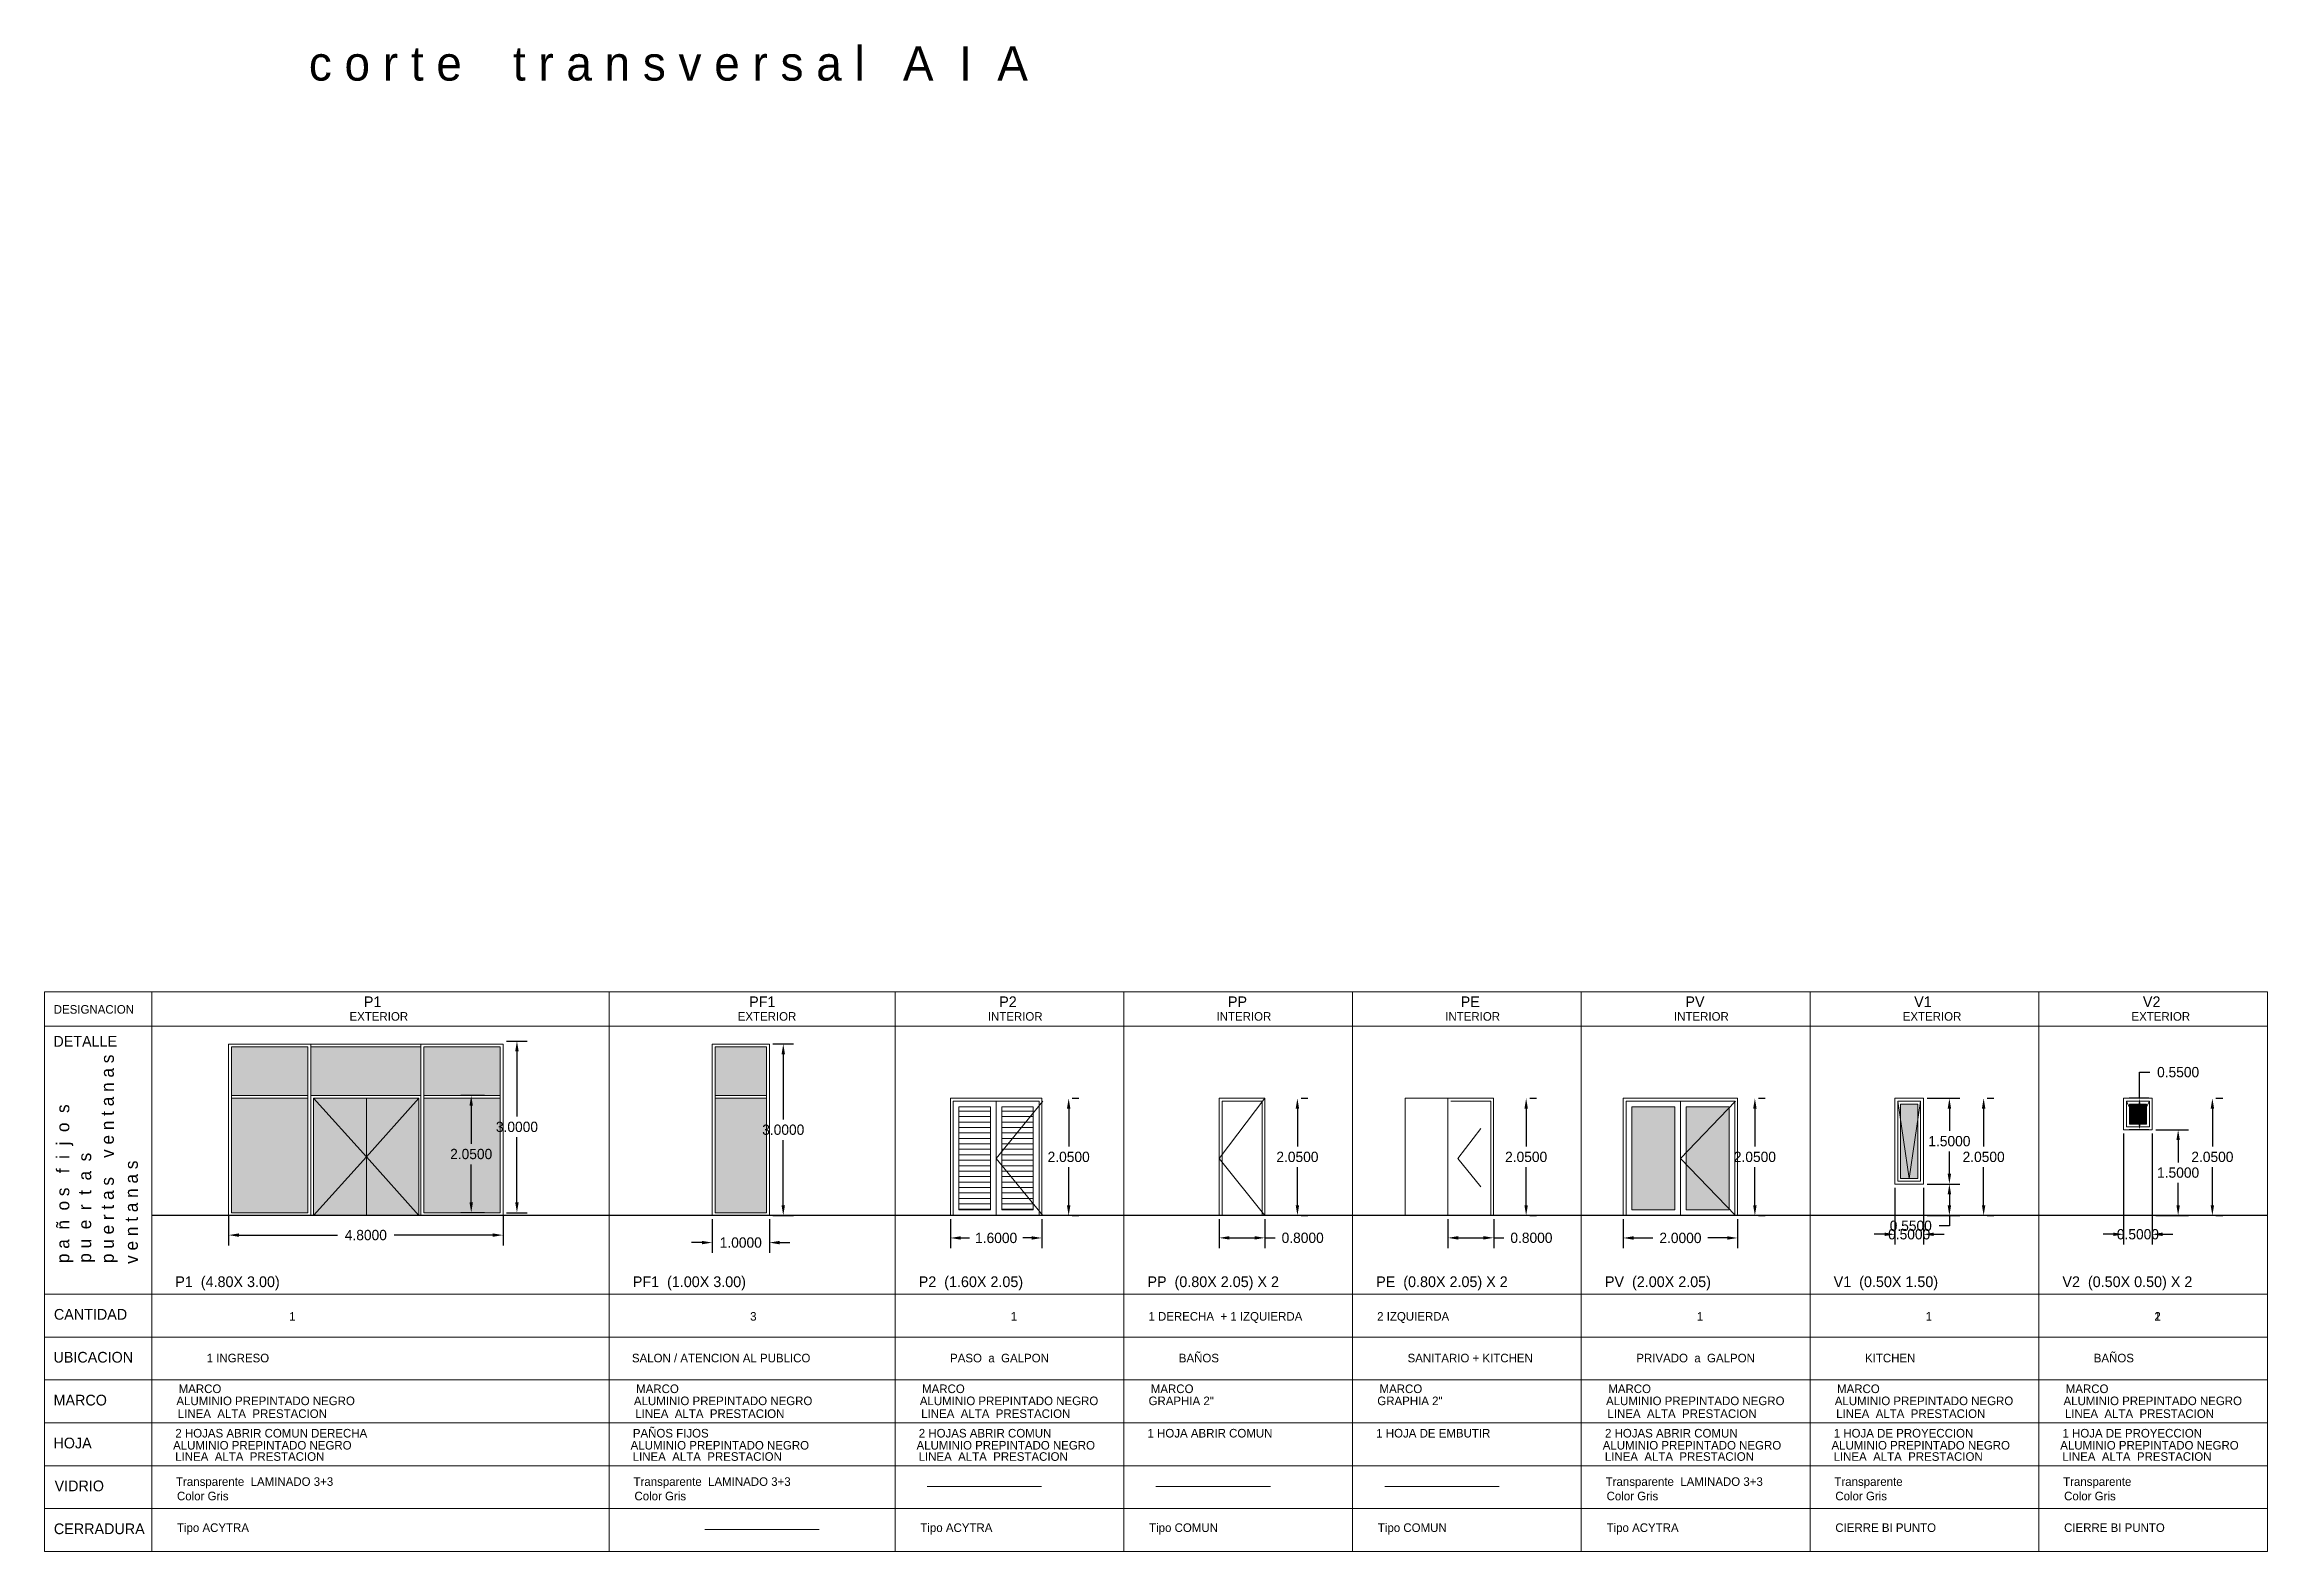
# Model space of a CAD drawing. Header units: millimetres. Extents: x 1972 to 5740, y 370 to 952.
# Drawn here: x 2722.82 to 2761.69, y 475.43 to 501.79 of the extents above; entities that cross this region are included whole.
import ezdxf

# ---------------------------------------------------------------- set-up
doc = ezdxf.new("R2010")
doc.units = ezdxf.units.MM
doc.header["$LTSCALE"] = 15
doc.linetypes.add('ACAD_ISO02W100', pattern=[15, 12, -3])
for name, color, linetype, lineweight in [('COTAS', 5, 'Continuous', 20), ('MUROS', 1, 'Continuous', 30), ('SOMBRAS', 95, 'Continuous', 18)]:
    doc.layers.add(name, color=color, linetype=linetype, lineweight=lineweight)
doc.dimstyles.get("Standard").update_dxf_attribs({"dimtxt": 0.18, "dimasz": 0.18, "dimexe": 0.18, "dimexo": 0.0625, "dimgap": 0.09, "dimtad": 0, "dimtih": 1, "dimtoh": 1, "dimdec": 4, "dimzin": 0, "dimdsep": 46, "dimtxsty": 'Standard', "dimcen": 0.09, "dimadec": 0, "dimazin": 0, "dimtfac": 1, "dimtdec": 4, "dimtofl": 0, "dimtmove": 0, "dimatfit": 3, "dimfxl": 1, "dimtolj": 1, "dimtzin": 0, "dimarcsym": 0})

msp = doc.modelspace()

# ---------------------------------------------------------------- texts
at = {"layer": 'COTAS', "insert": (2727.44288, 501.75535), "char_height": 0.6, "width": 25.6, "attachment_point": 1}
msp.add_mtext('c o r t e    t r a n s v e r s a l   A  I  A', dxfattribs=at)
at = {"layer": 'SOMBRAS', "linetype": 'Continuous'}
for s, height, p in [('DESIGNACION', 0.15, (2722.98167, 484.83902)), ('EXTERIOR', 0.15, (2728.1539, 484.71601)), ('P1', 0.1875, (2728.40485, 484.95341)), ('EXTERIOR', 0.15, (2734.94239, 484.71601)), ('PF1', 0.1875, (2735.14193, 484.95341)), ('INTERIOR', 0.15, (2739.31549, 484.71601)), ('P2', 0.1875, (2739.51504, 484.95341)), ('INTERIOR', 0.15, (2743.31549, 484.71601)), ('PP', 0.1875, (2743.51504, 484.95341)), ('INTERIOR', 0.15, (2747.31549, 484.71601)), (' PE', 0.1875, (2747.51504, 484.95341)), ('INTERIOR', 0.15, (2751.31549, 484.71601)), ('PV', 0.1875, (2751.51504, 484.95341)), ('EXTERIOR', 0.15, (2755.31549, 484.71601)), ('V1', 0.1875, (2755.51504, 484.95341)), ('EXTERIOR', 0.15, (2759.31549, 484.71601)), ('V2', 0.1875, (2759.51504, 484.95341)), ('DETALLE', 0.1875, (2722.97548, 484.26206)), ('P1  (4.80X 3.00)', 0.1875, (2725.10768, 480.05805)), ('PF1  (1.00X 3.00)', 0.1875, (2733.10768, 480.05805)), ('P2  (1.60X 2.05)', 0.1875, (2738.10768, 480.05805)), ('PP  (0.80X 2.05) X 2', 0.1875, (2742.10768, 480.05805)), ('PE  (0.80X 2.05) X 2', 0.1875, (2746.10768, 480.05805)), ('PV  (2.00X 2.05)', 0.1875, (2750.10768, 480.05805)), ('V1  (0.50X 1.50)', 0.1875, (2754.10768, 480.05805)), ('V2  (0.50X 0.50) X 2', 0.1875, (2758.10768, 480.05805)), ('CANTIDAD', 0.1875, (2722.98462, 479.48785)), ('1  ', 0.15, (2727.10019, 479.47131)), ('3', 0.15, (2735.16024, 479.47131)), ('1  ', 0.15, (2739.71623, 479.47131)), ('1 DERECHA  + 1 IZQUIERDA', 0.15, (2742.12434, 479.47131)), ('2 IZQUIERDA', 0.15, (2746.12434, 479.47131)), ('1  ', 0.15, (2751.71623, 479.47131)), ('1  ', 0.15, (2755.71623, 479.47131)), ('2', 0.15, (2759.71623, 479.47131)), ('1  ', 0.15, (2759.71623, 479.47131)), ('UBICACION', 0.1875, (2722.97708, 478.73773)), ('1 INGRESO', 0.15, (2725.65619, 478.74221)), ('SALON / ATENCION AL PUBLICO', 0.15, (2733.09219, 478.74221)), ('PASO  a  GALPON', 0.15, (2738.65619, 478.74221)), ('BAÑOS ', 0.15, (2742.65619, 478.74221)), ('SANITARIO + KITCHEN ', 0.15, (2746.65619, 478.74221)), ('PRIVADO  a  GALPON', 0.15, (2750.65619, 478.74221)), ('KITCHEN', 0.15, (2754.65619, 478.74221)), ('BAÑOS', 0.15, (2758.65619, 478.74221)), ('MARCO', 0.1875, (2722.97823, 477.98773)), ('MARCO', 0.15, (2725.16634, 478.20478)), ('MARCO', 0.15, (2733.16634, 478.20478)), ('MARCO', 0.15, (2738.16634, 478.20478)), ('MARCO', 0.15, (2742.16634, 478.20478)), ('MARCO', 0.15, (2746.16634, 478.20478)), ('MARCO', 0.15, (2750.16634, 478.20478)), ('MARCO', 0.15, (2754.16634, 478.20478)), ('MARCO', 0.15, (2758.16634, 478.20478)), ('ALUMINIO PREPINTADO NEGRO', 0.15, (2725.12728, 477.99374)), ('LINEA  ALTA  PRESTACION', 0.15, (2725.15122, 477.77016)), ('ALUMINIO PREPINTADO NEGRO', 0.15, (2733.12728, 477.99374)), ('LINEA  ALTA  PRESTACION', 0.15, (2733.15122, 477.77016)), ('ALUMINIO PREPINTADO NEGRO', 0.15, (2738.12728, 477.99374)), ('LINEA  ALTA  PRESTACION', 0.15, (2738.15122, 477.77016)), ('GRAPHIA 2"', 0.15, (2742.12728, 477.99374)), ('GRAPHIA 2"', 0.15, (2746.12728, 477.99374)), ('ALUMINIO PREPINTADO NEGRO', 0.15, (2750.12728, 477.99374)), ('LINEA  ALTA  PRESTACION', 0.15, (2750.15122, 477.77016)), ('ALUMINIO PREPINTADO NEGRO', 0.15, (2754.12728, 477.99374)), ('LINEA  ALTA  PRESTACION', 0.15, (2754.15122, 477.77016)), ('ALUMINIO PREPINTADO NEGRO', 0.15, (2758.12728, 477.99374)), ('LINEA  ALTA  PRESTACION', 0.15, (2758.15122, 477.77016)), ('HOJA', 0.1875, (2722.97669, 477.23773)), ('2 HOJAS ABRIR COMUN DERECHA', 0.15, (2725.10866, 477.42791)), ('PAÑOS FIJOS', 0.15, (2733.10866, 477.42791)), ('2 HOJAS ABRIR COMUN ', 0.15, (2738.10866, 477.42791)), ('1 HOJA ABRIR COMUN ', 0.15, (2742.10866, 477.42791)), ('1 HOJA DE EMBUTIR', 0.15, (2746.10866, 477.42791)), ('2 HOJAS ABRIR COMUN ', 0.15, (2750.10866, 477.42791)), ('1 HOJA DE PROYECCION', 0.15, (2754.10866, 477.42791)), ('1 HOJA DE PROYECCION', 0.15, (2758.10866, 477.42791)), ('ALUMINIO PREPINTADO NEGRO', 0.15, (2725.0696, 477.21687)), ('LINEA  ALTA  PRESTACION', 0.15, (2725.10602, 477.02016)), ('ALUMINIO PREPINTADO NEGRO', 0.15, (2733.0696, 477.21687)), ('LINEA  ALTA  PRESTACION', 0.15, (2733.10602, 477.02016)), ('ALUMINIO PREPINTADO NEGRO', 0.15, (2738.0696, 477.21687)), ('LINEA  ALTA  PRESTACION', 0.15, (2738.10602, 477.02016)), ('ALUMINIO PREPINTADO NEGRO', 0.15, (2750.0696, 477.21687)), ('LINEA  ALTA  PRESTACION', 0.15, (2750.10602, 477.02016)), ('ALUMINIO PREPINTADO NEGRO', 0.15, (2754.0696, 477.21687)), ('LINEA  ALTA  PRESTACION', 0.15, (2754.10602, 477.02016)), ('ALUMINIO PREPINTADO NEGRO', 0.15, (2758.0696, 477.21687)), ('LINEA  ALTA  PRESTACION', 0.15, (2758.10602, 477.02016)), ('VIDRIO', 0.1875, (2722.99652, 476.48773)), ('CERRADURA', 0.1875, (2722.98462, 475.73785)), ('Tipo ACYTRA', 0.15, (2725.13674, 475.77599)), ('Tipo ACYTRA', 0.15, (2738.13674, 475.77599)), ('Tipo COMUN', 0.15, (2742.13674, 475.77599)), ('Tipo COMUN', 0.15, (2746.13674, 475.77599)), ('Tipo ACYTRA', 0.15, (2750.13674, 475.77599)), ('CIERRE BI PUNTO', 0.15, (2754.13674, 475.77599)), ('CIERRE BI PUNTO', 0.15, (2758.13674, 475.77599))]:
    msp.add_text(s, height=height, dxfattribs=at).set_placement(p)
for s, p in [('p u e r t a s    v e n t a n a s', (2724.03298, 480.47732)), ('p a  ñ  o s   f  i  j  o  s', (2723.25437, 480.47732)), ('p u  e  r  t  a  s', (2723.63673, 480.48382)), ('v e n t a n a s', (2724.45244, 480.46402))]:
    msp.add_text(s, height=0.225, rotation=90, dxfattribs=at).set_placement(p)
at = {"layer": 'SOMBRAS', "linetype": 'Continuous', "ltscale": 0.01}
for s, p in [('Transparente  LAMINADO 3+3', (2725.12019, 476.58198)), ('Transparente  LAMINADO 3+3', (2733.12019, 476.58198)), ('Transparente  LAMINADO 3+3', (2750.12019, 476.58198)), ('Transparente  ', (2754.12019, 476.58198)), ('Transparente  ', (2758.12019, 476.58198)), ('Color Gris', (2725.13699, 476.32943)), ('Color Gris', (2733.13699, 476.32943)), ('Color Gris', (2750.13699, 476.32943)), ('Color Gris', (2754.13699, 476.32943)), ('Color Gris', (2758.13699, 476.32943))]:
    msp.add_text(s, height=0.15, dxfattribs=at).set_placement(p)

# ---------------------------------------------------------------- blocks, each defined once
blk = doc.blocks.new('*D247')
at = {"layer": 'Defpoints', "color": 0, "linetype": 'Continuous', "transparency": 16777216}
for p in [(2750.428, 481.309), (2752.428, 481.309), (2752.428, 480.917)]:
    blk.add_point(p, dxfattribs=at)
at = {"layer": 'SOMBRAS', "color": 0, "linetype": 'Continuous', "lineweight": -2, "transparency": 16777216}
for p, q in [((2750.428, 481.246), (2750.428, 480.737)), ((2750.608, 480.917), (2750.948, 480.917)), ((2752.248, 480.917), (2751.908, 480.917)), ((2752.428, 481.246), (2752.428, 480.737))]:
    blk.add_line(p, q, dxfattribs=at)
at = {"layer": 'SOMBRAS', "color": 0, "linetype": 'Continuous', "transparency": 16777216}
for points in [[(2750.608, 480.947), (2750.608, 480.887), (2750.428, 480.917)], [(2752.248, 480.947), (2752.248, 480.887), (2752.428, 480.917)]]:
    blk.add_solid(points, dxfattribs=at)
at = {"layer": 'SOMBRAS', "color": 0, "linetype": 'Continuous', "transparency": 16777216, "insert": (2751.428, 480.917), "char_height": 0.18, "attachment_point": 5}
blk.add_mtext('\\A1;2.0000', dxfattribs=at)
blk = doc.blocks.new('*D248')
at = {"layer": 'Defpoints', "color": 0, "linetype": 'Continuous', "transparency": 16777216}
for p in [(2752.73, 483.359), (2752.73, 481.309), (2752.73, 481.309)]:
    blk.add_point(p, dxfattribs=at)
at = {"layer": 'SOMBRAS', "color": 0, "linetype": 'Continuous', "lineweight": -2, "transparency": 16777216}
for p, q in [((2752.793, 483.359), (2752.91, 483.359)), ((2752.73, 483.179), (2752.73, 482.514)), ((2752.73, 481.489), (2752.73, 482.154)), ((2752.793, 481.309), (2752.91, 481.309))]:
    blk.add_line(p, q, dxfattribs=at)
at = {"layer": 'SOMBRAS', "color": 0, "linetype": 'Continuous', "transparency": 16777216}
for points in [[(2752.7, 483.179), (2752.76, 483.179), (2752.73, 483.359)], [(2752.7, 481.489), (2752.76, 481.489), (2752.73, 481.309)]]:
    blk.add_solid(points, dxfattribs=at)
at = {"layer": 'SOMBRAS', "color": 0, "linetype": 'Continuous', "transparency": 16777216, "insert": (2752.73, 482.334), "char_height": 0.18, "attachment_point": 5}
blk.add_mtext('\\A1;2.0500', dxfattribs=at)
blk = doc.blocks.new('*D249')
at = {"layer": 'Defpoints', "color": 0, "linetype": 'Continuous', "transparency": 16777216}
for p in [(2738.662, 481.309), (2740.262, 481.309), (2740.262, 480.917)]:
    blk.add_point(p, dxfattribs=at)
at = {"layer": 'SOMBRAS', "color": 0, "linetype": 'Continuous', "lineweight": -2, "transparency": 16777216}
for p, q in [((2738.662, 481.246), (2738.662, 480.737)), ((2738.842, 480.917), (2738.997, 480.917)), ((2740.082, 480.917), (2739.927, 480.917)), ((2740.262, 481.246), (2740.262, 480.737))]:
    blk.add_line(p, q, dxfattribs=at)
at = {"layer": 'SOMBRAS', "color": 0, "linetype": 'Continuous', "transparency": 16777216}
for points in [[(2738.842, 480.947), (2738.842, 480.887), (2738.662, 480.917)], [(2740.082, 480.947), (2740.082, 480.887), (2740.262, 480.917)]]:
    blk.add_solid(points, dxfattribs=at)
at = {"layer": 'SOMBRAS', "color": 0, "linetype": 'Continuous', "transparency": 16777216, "insert": (2739.462, 480.917), "char_height": 0.18, "attachment_point": 5}
blk.add_mtext('\\A1;1.6000', dxfattribs=at)
blk = doc.blocks.new('*D250')
at = {"layer": 'Defpoints', "color": 0, "linetype": 'Continuous', "transparency": 16777216}
for p in [(2740.73, 483.359), (2740.73, 481.309), (2740.73, 481.309)]:
    blk.add_point(p, dxfattribs=at)
at = {"layer": 'SOMBRAS', "color": 0, "linetype": 'Continuous', "lineweight": -2, "transparency": 16777216}
for p, q in [((2740.793, 483.359), (2740.91, 483.359)), ((2740.73, 483.179), (2740.73, 482.514)), ((2740.73, 481.489), (2740.73, 482.154)), ((2740.793, 481.309), (2740.91, 481.309))]:
    blk.add_line(p, q, dxfattribs=at)
at = {"layer": 'SOMBRAS', "color": 0, "linetype": 'Continuous', "transparency": 16777216}
for points in [[(2740.7, 483.179), (2740.76, 483.179), (2740.73, 483.359)], [(2740.7, 481.489), (2740.76, 481.489), (2740.73, 481.309)]]:
    blk.add_solid(points, dxfattribs=at)
at = {"layer": 'SOMBRAS', "color": 0, "linetype": 'Continuous', "transparency": 16777216, "insert": (2740.73, 482.334), "char_height": 0.18, "attachment_point": 5}
blk.add_mtext('\\A1;2.0500', dxfattribs=at)
blk = doc.blocks.new('*D251')
at = {"layer": 'Defpoints', "color": 0, "linetype": 'Continuous', "transparency": 16777216}
for p in [(2743.362, 481.309), (2744.162, 481.309), (2744.162, 480.919)]:
    blk.add_point(p, dxfattribs=at)
at = {"layer": 'SOMBRAS', "color": 0, "linetype": 'Continuous', "lineweight": -2, "transparency": 16777216}
for p, q in [((2743.362, 481.246), (2743.362, 480.739)), ((2743.542, 480.919), (2743.982, 480.919)), ((2744.162, 481.246), (2744.162, 480.739)), ((2744.162, 480.919), (2744.342, 480.919))]:
    blk.add_line(p, q, dxfattribs=at)
at = {"layer": 'SOMBRAS', "color": 0, "linetype": 'Continuous', "transparency": 16777216}
for points in [[(2743.542, 480.949), (2743.542, 480.889), (2743.362, 480.919)], [(2743.982, 480.949), (2743.982, 480.889), (2744.162, 480.919)]]:
    blk.add_solid(points, dxfattribs=at)
at = {"layer": 'SOMBRAS', "color": 0, "linetype": 'Continuous', "transparency": 16777216, "insert": (2744.822, 480.919), "char_height": 0.18, "attachment_point": 5}
blk.add_mtext('\\A1;0.8000', dxfattribs=at)
blk = doc.blocks.new('*D252')
at = {"layer": 'Defpoints', "color": 0, "linetype": 'Continuous', "transparency": 16777216}
for p in [(2744.73, 483.359), (2744.73, 481.309), (2744.73, 481.309)]:
    blk.add_point(p, dxfattribs=at)
at = {"layer": 'SOMBRAS', "color": 0, "linetype": 'Continuous', "lineweight": -2, "transparency": 16777216}
for p, q in [((2744.793, 483.359), (2744.91, 483.359)), ((2744.73, 483.179), (2744.73, 482.514)), ((2744.73, 481.489), (2744.73, 482.154)), ((2744.793, 481.309), (2744.91, 481.309))]:
    blk.add_line(p, q, dxfattribs=at)
at = {"layer": 'SOMBRAS', "color": 0, "linetype": 'Continuous', "transparency": 16777216}
for points in [[(2744.7, 483.179), (2744.76, 483.179), (2744.73, 483.359)], [(2744.7, 481.489), (2744.76, 481.489), (2744.73, 481.309)]]:
    blk.add_solid(points, dxfattribs=at)
at = {"layer": 'SOMBRAS', "color": 0, "linetype": 'Continuous', "transparency": 16777216, "insert": (2744.73, 482.334), "char_height": 0.18, "attachment_point": 5}
blk.add_mtext('\\A1;2.0500', dxfattribs=at)
blk = doc.blocks.new('*D253')
at = {"layer": 'Defpoints', "color": 0, "linetype": 'Continuous', "transparency": 16777216}
for p in [(2747.362, 481.309), (2748.162, 481.309), (2748.162, 480.919)]:
    blk.add_point(p, dxfattribs=at)
at = {"layer": 'SOMBRAS', "color": 0, "linetype": 'Continuous', "lineweight": -2, "transparency": 16777216}
for p, q in [((2747.362, 481.246), (2747.362, 480.739)), ((2747.542, 480.919), (2747.982, 480.919)), ((2748.162, 481.246), (2748.162, 480.739)), ((2748.162, 480.919), (2748.342, 480.919))]:
    blk.add_line(p, q, dxfattribs=at)
at = {"layer": 'SOMBRAS', "color": 0, "linetype": 'Continuous', "transparency": 16777216}
for points in [[(2747.542, 480.949), (2747.542, 480.889), (2747.362, 480.919)], [(2747.982, 480.949), (2747.982, 480.889), (2748.162, 480.919)]]:
    blk.add_solid(points, dxfattribs=at)
at = {"layer": 'SOMBRAS', "color": 0, "linetype": 'Continuous', "transparency": 16777216, "insert": (2748.822, 480.919), "char_height": 0.18, "attachment_point": 5}
blk.add_mtext('\\A1;0.8000', dxfattribs=at)
blk = doc.blocks.new('*D254')
at = {"layer": 'Defpoints', "color": 0, "linetype": 'Continuous', "transparency": 16777216}
for p in [(2748.73, 483.359), (2748.73, 481.309), (2748.73, 481.309)]:
    blk.add_point(p, dxfattribs=at)
at = {"layer": 'SOMBRAS', "color": 0, "linetype": 'Continuous', "lineweight": -2, "transparency": 16777216}
for p, q in [((2748.793, 483.359), (2748.91, 483.359)), ((2748.73, 483.179), (2748.73, 482.514)), ((2748.73, 481.489), (2748.73, 482.154)), ((2748.793, 481.309), (2748.91, 481.309))]:
    blk.add_line(p, q, dxfattribs=at)
at = {"layer": 'SOMBRAS', "color": 0, "linetype": 'Continuous', "transparency": 16777216}
for points in [[(2748.7, 483.179), (2748.76, 483.179), (2748.73, 483.359)], [(2748.7, 481.489), (2748.76, 481.489), (2748.73, 481.309)]]:
    blk.add_solid(points, dxfattribs=at)
at = {"layer": 'SOMBRAS', "color": 0, "linetype": 'Continuous', "transparency": 16777216, "insert": (2748.73, 482.334), "char_height": 0.18, "attachment_point": 5}
blk.add_mtext('\\A1;2.0500', dxfattribs=at)
blk = doc.blocks.new('*D255')
at = {"layer": 'Defpoints', "color": 0, "linetype": 'Continuous', "transparency": 16777216}
for p in [(2755.178, 481.859), (2755.678, 481.859), (2755.678, 480.981)]:
    blk.add_point(p, dxfattribs=at)
at = {"layer": 'SOMBRAS', "color": 0, "linetype": 'Continuous', "lineweight": -2, "transparency": 16777216}
for p, q in [((2755.178, 481.796), (2755.178, 480.801)), ((2755.678, 481.796), (2755.678, 480.801)), ((2754.998, 480.981), (2754.818, 480.981)), ((2755.858, 480.981), (2756.038, 480.981))]:
    blk.add_line(p, q, dxfattribs=at)
at = {"layer": 'SOMBRAS', "color": 0, "linetype": 'Continuous', "transparency": 16777216}
for points in [[(2754.998, 481.011), (2754.998, 480.951), (2755.178, 480.981)], [(2755.858, 481.011), (2755.858, 480.951), (2755.678, 480.981)]]:
    blk.add_solid(points, dxfattribs=at)
at = {"layer": 'SOMBRAS', "color": 0, "linetype": 'Continuous', "transparency": 16777216, "insert": (2755.428, 480.981), "char_height": 0.18, "attachment_point": 5}
blk.add_mtext('\\A1;0.5000', dxfattribs=at)
blk = doc.blocks.new('*D256')
at = {"layer": 'Defpoints', "color": 0, "linetype": 'Continuous', "transparency": 16777216}
for p in [(2756.73, 483.359), (2756.73, 481.309), (2756.73, 481.309)]:
    blk.add_point(p, dxfattribs=at)
at = {"layer": 'SOMBRAS', "color": 0, "linetype": 'Continuous', "lineweight": -2, "transparency": 16777216}
for p, q in [((2756.793, 483.359), (2756.91, 483.359)), ((2756.73, 483.179), (2756.73, 482.514)), ((2756.73, 481.489), (2756.73, 482.154)), ((2756.793, 481.309), (2756.91, 481.309))]:
    blk.add_line(p, q, dxfattribs=at)
at = {"layer": 'SOMBRAS', "color": 0, "linetype": 'Continuous', "transparency": 16777216}
for points in [[(2756.7, 483.179), (2756.76, 483.179), (2756.73, 483.359)], [(2756.7, 481.489), (2756.76, 481.489), (2756.73, 481.309)]]:
    blk.add_solid(points, dxfattribs=at)
at = {"layer": 'SOMBRAS', "color": 0, "linetype": 'Continuous', "transparency": 16777216, "insert": (2756.73, 482.334), "char_height": 0.18, "attachment_point": 5}
blk.add_mtext('\\A1;2.0500', dxfattribs=at)
blk = doc.blocks.new('*D257')
at = {"layer": 'Defpoints', "color": 0, "linetype": 'Continuous', "transparency": 16777216}
for p in [(2755.678, 483.359), (2755.678, 481.859), (2756.131, 481.859)]:
    blk.add_point(p, dxfattribs=at)
at = {"layer": 'SOMBRAS', "color": 0, "linetype": 'Continuous', "lineweight": -2, "transparency": 16777216}
for p, q in [((2755.741, 483.359), (2756.311, 483.359)), ((2756.131, 483.179), (2756.131, 482.789)), ((2756.131, 482.039), (2756.131, 482.429)), ((2755.741, 481.859), (2756.311, 481.859))]:
    blk.add_line(p, q, dxfattribs=at)
at = {"layer": 'SOMBRAS', "color": 0, "linetype": 'Continuous', "transparency": 16777216}
for points in [[(2756.101, 483.179), (2756.161, 483.179), (2756.131, 483.359)], [(2756.101, 482.039), (2756.161, 482.039), (2756.131, 481.859)]]:
    blk.add_solid(points, dxfattribs=at)
at = {"layer": 'SOMBRAS', "color": 0, "linetype": 'Continuous', "transparency": 16777216, "insert": (2756.131, 482.609), "char_height": 0.18, "attachment_point": 5}
blk.add_mtext('\\A1;1.5000', dxfattribs=at)
blk = doc.blocks.new('*D258')
at = {"layer": 'Defpoints', "color": 0, "linetype": 'Continuous', "transparency": 16777216}
for p in [(2755.678, 481.859), (2755.678, 481.309), (2756.131, 481.309)]:
    blk.add_point(p, dxfattribs=at)
at = {"layer": 'SOMBRAS', "color": 0, "linetype": 'Continuous', "lineweight": -2, "transparency": 16777216}
for p, q in [((2755.741, 481.859), (2756.311, 481.859)), ((2756.131, 481.679), (2756.131, 481.489)), ((2755.741, 481.309), (2756.311, 481.309)), ((2756.131, 481.309), (2756.131, 481.129)), ((2756.131, 481.129), (2755.951, 481.129))]:
    blk.add_line(p, q, dxfattribs=at)
at = {"layer": 'SOMBRAS', "color": 0, "linetype": 'Continuous', "transparency": 16777216}
for points in [[(2756.101, 481.679), (2756.161, 481.679), (2756.131, 481.859)], [(2756.101, 481.489), (2756.161, 481.489), (2756.131, 481.309)]]:
    blk.add_solid(points, dxfattribs=at)
at = {"layer": 'SOMBRAS', "color": 0, "linetype": 'Continuous', "transparency": 16777216, "insert": (2755.456, 481.129), "char_height": 0.18, "attachment_point": 5}
blk.add_mtext('\\A1;0.5500', dxfattribs=at)
blk = doc.blocks.new('*D259')
at = {"layer": 'Defpoints', "color": 0, "linetype": 'Continuous', "transparency": 16777216}
for p in [(2759.178, 482.809), (2759.678, 482.809), (2759.678, 480.981)]:
    blk.add_point(p, dxfattribs=at)
at = {"layer": 'SOMBRAS', "color": 0, "linetype": 'Continuous', "lineweight": -2, "transparency": 16777216}
for p, q in [((2759.178, 482.746), (2759.178, 480.801)), ((2759.678, 482.746), (2759.678, 480.801)), ((2758.998, 480.981), (2758.818, 480.981)), ((2759.858, 480.981), (2760.038, 480.981))]:
    blk.add_line(p, q, dxfattribs=at)
at = {"layer": 'SOMBRAS', "color": 0, "linetype": 'Continuous', "transparency": 16777216}
for points in [[(2758.998, 481.011), (2758.998, 480.951), (2759.178, 480.981)], [(2759.858, 481.011), (2759.858, 480.951), (2759.678, 480.981)]]:
    blk.add_solid(points, dxfattribs=at)
at = {"layer": 'SOMBRAS', "color": 0, "linetype": 'Continuous', "transparency": 16777216, "insert": (2759.428, 480.981), "char_height": 0.18, "attachment_point": 5}
blk.add_mtext('\\A1;0.5000', dxfattribs=at)
blk = doc.blocks.new('*D260')
at = {"layer": 'Defpoints', "color": 0, "linetype": 'Continuous', "transparency": 16777216}
for p in [(2760.73, 483.359), (2760.73, 481.309), (2760.73, 481.309)]:
    blk.add_point(p, dxfattribs=at)
at = {"layer": 'SOMBRAS', "color": 0, "linetype": 'Continuous', "lineweight": -2, "transparency": 16777216}
for p, q in [((2760.793, 483.359), (2760.91, 483.359)), ((2760.73, 483.179), (2760.73, 482.514)), ((2760.73, 481.489), (2760.73, 482.154)), ((2760.793, 481.309), (2760.91, 481.309))]:
    blk.add_line(p, q, dxfattribs=at)
at = {"layer": 'SOMBRAS', "color": 0, "linetype": 'Continuous', "transparency": 16777216}
for points in [[(2760.7, 483.179), (2760.76, 483.179), (2760.73, 483.359)], [(2760.7, 481.489), (2760.76, 481.489), (2760.73, 481.309)]]:
    blk.add_solid(points, dxfattribs=at)
at = {"layer": 'SOMBRAS', "color": 0, "linetype": 'Continuous', "transparency": 16777216, "insert": (2760.73, 482.334), "char_height": 0.18, "attachment_point": 5}
blk.add_mtext('\\A1;2.0500', dxfattribs=at)
blk = doc.blocks.new('*D261')
at = {"layer": 'Defpoints', "color": 0, "linetype": 'Continuous', "transparency": 16777216}
for p in [(2759.678, 483.359), (2759.456, 482.809), (2759.678, 482.809)]:
    blk.add_point(p, dxfattribs=at)
at = {"layer": 'SOMBRAS', "color": 0, "linetype": 'Continuous', "lineweight": -2, "transparency": 16777216}
for p, q in [((2759.456, 483.359), (2759.456, 483.816)), ((2759.456, 483.816), (2759.636, 483.816)), ((2759.616, 483.359), (2759.276, 483.359)), ((2759.456, 482.989), (2759.456, 483.179)), ((2759.616, 482.809), (2759.276, 482.809))]:
    blk.add_line(p, q, dxfattribs=at)
at = {"layer": 'SOMBRAS', "color": 0, "linetype": 'Continuous', "transparency": 16777216}
for points in [[(2759.426, 483.179), (2759.486, 483.179), (2759.456, 483.359)], [(2759.426, 482.989), (2759.486, 482.989), (2759.456, 482.809)]]:
    blk.add_solid(points, dxfattribs=at)
at = {"layer": 'SOMBRAS', "color": 0, "linetype": 'Continuous', "transparency": 16777216, "insert": (2760.131, 483.816), "char_height": 0.18, "attachment_point": 5}
blk.add_mtext('\\A1;0.5500', dxfattribs=at)
blk = doc.blocks.new('*D262')
at = {"layer": 'Defpoints', "color": 0, "linetype": 'Continuous', "transparency": 16777216}
for p in [(2759.678, 482.809), (2759.678, 481.309), (2760.131, 481.309)]:
    blk.add_point(p, dxfattribs=at)
at = {"layer": 'SOMBRAS', "color": 0, "linetype": 'Continuous', "lineweight": -2, "transparency": 16777216}
for p, q in [((2759.741, 482.809), (2760.311, 482.809)), ((2760.131, 482.629), (2760.131, 482.239)), ((2760.131, 481.489), (2760.131, 481.879)), ((2759.741, 481.309), (2760.311, 481.309))]:
    blk.add_line(p, q, dxfattribs=at)
at = {"layer": 'SOMBRAS', "color": 0, "linetype": 'Continuous', "transparency": 16777216}
for points in [[(2760.101, 482.629), (2760.161, 482.629), (2760.131, 482.809)], [(2760.101, 481.489), (2760.161, 481.489), (2760.131, 481.309)]]:
    blk.add_solid(points, dxfattribs=at)
at = {"layer": 'SOMBRAS', "color": 0, "linetype": 'Continuous', "transparency": 16777216, "insert": (2760.131, 482.059), "char_height": 0.18, "attachment_point": 5}
blk.add_mtext('\\A1;1.5000', dxfattribs=at)
blk = doc.blocks.new('*D264')
at = {"layer": 'Defpoints', "color": 0, "linetype": 'Continuous', "transparency": 16777216}
for p in [(2735.496, 484.309), (2735.496, 481.309), (2735.739, 481.309)]:
    blk.add_point(p, dxfattribs=at)
at = {"layer": 'SOMBRAS', "color": 0, "linetype": 'Continuous', "lineweight": -2, "transparency": 16777216}
for p, q in [((2735.559, 484.309), (2735.919, 484.309)), ((2735.739, 484.129), (2735.739, 482.989)), ((2735.739, 481.489), (2735.739, 482.629)), ((2735.559, 481.309), (2735.919, 481.309))]:
    blk.add_line(p, q, dxfattribs=at)
at = {"layer": 'SOMBRAS', "color": 0, "linetype": 'Continuous', "transparency": 16777216}
for points in [[(2735.709, 484.129), (2735.769, 484.129), (2735.739, 484.309)], [(2735.709, 481.489), (2735.769, 481.489), (2735.739, 481.309)]]:
    blk.add_solid(points, dxfattribs=at)
at = {"layer": 'SOMBRAS', "color": 0, "linetype": 'Continuous', "transparency": 16777216, "insert": (2735.739, 482.809), "char_height": 0.18, "attachment_point": 5}
blk.add_mtext('\\A1;3.0000', dxfattribs=at)
blk = doc.blocks.new('*D265')
at = {"layer": 'Defpoints', "color": 0, "linetype": 'Continuous', "transparency": 16777216}
for p in [(2734.496, 481.309), (2735.496, 481.309), (2735.496, 480.836)]:
    blk.add_point(p, dxfattribs=at)
at = {"layer": 'SOMBRAS', "color": 0, "linetype": 'Continuous', "lineweight": -2, "transparency": 16777216}
for p, q in [((2734.496, 481.246), (2734.496, 480.656)), ((2735.496, 481.246), (2735.496, 480.656)), ((2734.316, 480.836), (2734.136, 480.836)), ((2735.676, 480.836), (2735.856, 480.836))]:
    blk.add_line(p, q, dxfattribs=at)
at = {"layer": 'SOMBRAS', "color": 0, "linetype": 'Continuous', "transparency": 16777216}
for points in [[(2734.316, 480.866), (2734.316, 480.806), (2734.496, 480.836)], [(2735.676, 480.866), (2735.676, 480.806), (2735.496, 480.836)]]:
    blk.add_solid(points, dxfattribs=at)
at = {"layer": 'SOMBRAS', "color": 0, "linetype": 'Continuous', "transparency": 16777216, "insert": (2734.996, 480.836), "char_height": 0.18, "attachment_point": 5}
blk.add_mtext('\\A1;1.0000', dxfattribs=at)
blk = doc.blocks.new('*D266')
at = {"layer": 'Defpoints', "color": 0, "linetype": 'Continuous', "transparency": 16777216}
for p in [(2730.84, 484.359), (2730.84, 481.359), (2731.082, 481.359)]:
    blk.add_point(p, dxfattribs=at)
at = {"layer": 'SOMBRAS', "color": 0, "linetype": 'Continuous', "lineweight": -2, "transparency": 16777216}
for p, q in [((2730.902, 484.359), (2731.262, 484.359)), ((2731.082, 484.179), (2731.082, 483.039)), ((2731.082, 481.539), (2731.082, 482.679)), ((2730.902, 481.359), (2731.262, 481.359))]:
    blk.add_line(p, q, dxfattribs=at)
at = {"layer": 'SOMBRAS', "color": 0, "linetype": 'Continuous', "transparency": 16777216}
for points in [[(2731.052, 484.179), (2731.112, 484.179), (2731.082, 484.359)], [(2731.052, 481.539), (2731.112, 481.539), (2731.082, 481.359)]]:
    blk.add_solid(points, dxfattribs=at)
at = {"layer": 'SOMBRAS', "color": 0, "linetype": 'Continuous', "transparency": 16777216, "insert": (2731.082, 482.859), "char_height": 0.18, "attachment_point": 5}
blk.add_mtext('\\A1;3.0000', dxfattribs=at)
blk = doc.blocks.new('*D267')
at = {"layer": 'Defpoints', "color": 0, "linetype": 'Continuous', "transparency": 16777216}
for p in [(2726.04, 481.359), (2730.84, 481.359), (2730.84, 480.967)]:
    blk.add_point(p, dxfattribs=at)
at = {"layer": 'SOMBRAS', "color": 0, "linetype": 'Continuous', "lineweight": -2, "transparency": 16777216}
for p, q in [((2726.04, 481.296), (2726.04, 480.787)), ((2730.84, 481.296), (2730.84, 480.787)), ((2726.22, 480.967), (2727.945, 480.967)), ((2730.66, 480.967), (2728.935, 480.967))]:
    blk.add_line(p, q, dxfattribs=at)
at = {"layer": 'SOMBRAS', "color": 0, "linetype": 'Continuous', "transparency": 16777216}
for points in [[(2726.22, 480.997), (2726.22, 480.937), (2726.04, 480.967)], [(2730.66, 480.997), (2730.66, 480.937), (2730.84, 480.967)]]:
    blk.add_solid(points, dxfattribs=at)
at = {"layer": 'SOMBRAS', "color": 0, "linetype": 'Continuous', "transparency": 16777216, "insert": (2728.44, 480.967), "char_height": 0.18, "attachment_point": 5}
blk.add_mtext('\\A1;4.8000', dxfattribs=at)
blk = doc.blocks.new('*D268')
at = {"layer": 'Defpoints', "color": 0, "linetype": 'Continuous', "transparency": 16777216}
for p in [(2730.58, 483.409), (2730.282, 481.359), (2730.58, 481.359)]:
    blk.add_point(p, dxfattribs=at)
at = {"layer": 'SOMBRAS', "color": 0, "linetype": 'Continuous', "lineweight": -2, "transparency": 16777216}
for p, q in [((2730.517, 483.409), (2730.102, 483.409)), ((2730.282, 483.229), (2730.282, 482.564)), ((2730.282, 481.539), (2730.282, 482.204)), ((2730.517, 481.359), (2730.102, 481.359))]:
    blk.add_line(p, q, dxfattribs=at)
at = {"layer": 'SOMBRAS', "color": 0, "linetype": 'Continuous', "transparency": 16777216}
for points in [[(2730.252, 483.229), (2730.312, 483.229), (2730.282, 483.409)], [(2730.252, 481.539), (2730.312, 481.539), (2730.282, 481.359)]]:
    blk.add_solid(points, dxfattribs=at)
at = {"layer": 'SOMBRAS', "color": 0, "linetype": 'Continuous', "transparency": 16777216, "insert": (2730.282, 482.384), "char_height": 0.18, "attachment_point": 5}
blk.add_mtext('\\A1;2.0500', dxfattribs=at)

# ---------------------------------------------------------------- dimensions: what is measured, and where the dimension line sits
at = {"layer": 'SOMBRAS', "linetype": 'Continuous'}
for p1, p2, distance, picture, middle in [((2730.8397, 484.35882), (2730.8397, 481.35882), 0.24245, '*D266', (2731.08215, 482.85882)), ((2735.49604, 484.30882), (2735.49604, 481.30882), 0.24334, '*D264', (2735.73938, 482.80882)), ((2730.5797, 483.40882), (2730.5797, 481.35882), -0.2972, '*D268', (2730.2825, 482.38382)), ((2740.73026, 483.35882), (2740.73026, 481.30882), 0, '*D250', (2740.73026, 482.33382)), ((2744.73026, 483.35882), (2744.73026, 481.30882), 0, '*D252', (2744.73026, 482.33382)), ((2748.73026, 483.35882), (2748.73026, 481.30882), 0, '*D254', (2748.73026, 482.33382)), ((2752.73026, 483.35882), (2752.73026, 481.30882), 0, '*D248', (2752.73026, 482.33382)), ((2755.678, 483.35882), (2755.678, 481.85882), 0.45332, '*D257', (2756.13133, 482.60882)), ((2756.73026, 483.35882), (2756.73026, 481.30882), 0, '*D256', (2756.73026, 482.33382)), ((2760.73026, 483.35882), (2760.73026, 481.30882), 0, '*D260', (2760.73026, 482.33382)), ((2759.678, 482.80882), (2759.678, 481.30882), 0.45332, '*D262', (2760.13133, 482.05882)), ((2755.678, 481.85882), (2755.678, 481.30882), 0.45332, '*D258', (2755.45633, 481.12882)), ((2726.0397, 481.35882), (2730.8397, 481.35882), -0.39143, '*D267', (2728.4397, 480.96739)), ((2734.49604, 481.30882), (2735.49604, 481.30882), -0.47293, '*D265', (2734.99604, 480.83589)), ((2738.66172, 481.30882), (2740.26172, 481.30882), -0.39143, '*D249', (2739.46172, 480.91739)), ((2743.36172, 481.30882), (2744.16172, 481.30882), -0.38973, '*D251', (2744.82172, 480.91909)), ((2747.36172, 481.30882), (2748.16172, 481.30882), -0.38973, '*D253', (2748.82172, 480.91909)), ((2750.428, 481.30882), (2752.428, 481.30882), -0.39143, '*D247', (2751.428, 480.91739))]:
    dim = msp.add_aligned_dim(p1=p1, p2=p2, distance=distance, dimstyle='Standard', override={"dimscale": 1}, dxfattribs=at)
    dim.commit()
    dim.dimension.update_dxf_attribs({"geometry": picture, "text_midpoint": middle})
for base, p1, p2, angle, picture, middle in [((2759.45633, 482.80882), (2759.678, 483.35882), (2759.678, 482.80882), 270, '*D261', (2760.13133, 483.81644)), ((2759.678, 480.98088), (2759.178, 482.80882), (2759.678, 482.80882), 0, '*D259', (2759.428, 480.98088)), ((2755.678, 480.98088), (2755.178, 481.85882), (2755.678, 481.85882), 0, '*D255', (2755.428, 480.98088))]:
    dim = msp.add_linear_dim(base=base, p1=p1, p2=p2, angle=angle, dimstyle='Standard', override={"dimscale": 1}, dxfattribs=at)
    dim.commit()
    dim.dimension.update_dxf_attribs({"geometry": picture, "text_midpoint": middle, "dimtype": 161})

# ---------------------------------------------------------------- hatches: boundary and pattern name
at = {"layer": 'SOMBRAS', "linetype": 'Continuous', "ltscale": 0.001}
h = msp.add_hatch(color=256, dxfattribs=at)
h.set_gradient(color1=(122, 128, 133), one_color=1, tint=1, name='HEMISPHERICAL')
h.paths.add_polyline_path([(2727.42542, 484.25882), (2726.0897, 484.25882), (2726.0897, 483.40882), (2727.42542, 483.40882)])
h.paths.add_polyline_path([(2727.42542, 483.35882), (2726.0897, 483.35882), (2726.0897, 481.35882), (2727.42542, 481.35882)])
h.paths.add_polyline_path([(2729.40399, 484.25882), (2727.47542, 484.25882), (2727.47542, 483.40882), (2729.40399, 483.40882)])
h.paths.add_polyline_path([(2728.44837, 483.35882), (2727.52542, 483.35882), (2728.44837, 482.33382)], flags=16)
h.paths.add_polyline_path([(2729.36827, 483.35882), (2728.44837, 483.35882), (2728.44837, 482.33382)])
h.paths.add_polyline_path([(2727.52542, 483.35882), (2727.52542, 481.30882), (2728.44837, 482.33382)])
h.paths.add_polyline_path([(2728.44837, 482.33382), (2727.52542, 481.30882), (2728.44837, 481.30882)])
h.paths.add_polyline_path([(2728.44837, 482.33382), (2728.44837, 481.30882), (2729.36827, 481.30882)], flags=17)
h.paths.add_polyline_path([(2729.36827, 483.35882), (2728.44837, 482.33382), (2729.36827, 481.30882)])
h.paths.add_polyline_path([(2730.7897, 483.35882), (2729.45399, 483.35882), (2729.45399, 481.35882), (2730.7897, 481.35882)])
h.paths.add_polyline_path([(2730.7897, 484.25882), (2729.45399, 484.25882), (2729.45399, 483.40882), (2730.7897, 483.40882)])
h.paths.add_polyline_path([(2735.44604, 484.25882), (2734.54604, 484.25882), (2734.54604, 483.40882), (2735.44604, 483.40882)])
h.paths.add_polyline_path([(2735.44604, 483.35882), (2734.54604, 483.35882), (2734.54604, 481.35882), (2735.44604, 481.35882)])
h.paths.add_polyline_path([(2730.09197, 482.06411), (2730.09197, 482.70353), (2730.47303, 482.70353), (2730.47303, 482.06411)], flags=24)
h = msp.add_hatch(color=256, dxfattribs=at)
h.set_gradient(color1=(122, 128, 133), one_color=1, tint=1, name='HEMISPHERICAL')
h.paths.add_polyline_path([(2755.428, 481.95882), (2755.578, 482.97132), (2755.578, 483.25882), (2755.428, 483.25882), (2755.278, 483.25882), (2755.278, 482.97132)])
h.paths.add_polyline_path([(2755.278, 482.97132), (2755.278, 481.95882), (2755.428, 481.95882)])
h.paths.add_polyline_path([(2755.428, 481.95882), (2755.578, 481.95882), (2755.578, 482.97132)])
h = msp.add_hatch(color=256, dxfattribs=at)
h.set_gradient(color1=(122, 128, 133), one_color=1, tint=1, name='HEMISPHERICAL')
h.paths.add_polyline_path([(2759.428, 482.90882), (2759.578, 483.20882), (2759.578, 483.25882), (2759.428, 483.25882), (2759.278, 483.25882), (2759.278, 483.20882)])
h.paths.add_polyline_path([(2759.278, 483.20882), (2759.278, 482.90882), (2759.428, 482.90882)])
h.paths.add_polyline_path([(2759.428, 482.90882), (2759.578, 482.90882), (2759.578, 483.20882)])
h = msp.add_hatch(dxfattribs=at)
h.set_pattern_fill('LINE', color=256, scale=0.03, style=0)
h.set_pattern_definition([(0, (2739.51172, 645.05875), (0, 0.09525), [])])
h.paths.add_polyline_path([(2740.11172, 483.10661), (2739.56172, 482.43156), (2739.56172, 482.18607), (2740.11172, 481.51096)])
h.paths.add_polyline_path([(2739.56172, 481.40882), (2740.11172, 481.40882), (2740.11172, 481.51096), (2739.56172, 482.18607)])
h.paths.add_polyline_path([(2739.36172, 483.20882), (2738.81172, 483.20882), (2738.81172, 481.40882), (2739.36172, 481.40882)])
h.paths.add_polyline_path([(2739.56172, 482.43156), (2740.11172, 483.10661), (2740.11172, 483.20882), (2739.56172, 483.20882)])
h = msp.add_hatch(color=256, dxfattribs=at)
h.set_gradient(color1=(122, 128, 133), one_color=1, tint=1, name='HEMISPHERICAL')
h.paths.add_polyline_path([(2751.328, 483.20882), (2750.578, 483.20882), (2750.578, 481.40882), (2751.328, 481.40882)])
h.paths.add_polyline_path([(2752.278, 483.18988), (2752.278, 483.20882), (2751.528, 483.20882), (2751.528, 482.41247)])
h.paths.add_polyline_path([(2752.278, 483.18988), (2751.528, 482.41247), (2751.528, 482.20516), (2752.278, 481.4277)])
h.paths.add_polyline_path([(2751.528, 481.40882), (2752.278, 481.40882), (2752.278, 481.4277), (2751.528, 482.20516)])

# ---------------------------------------------------------------- linework, layer by layer
at = {"layer": 'MUROS', "linetype": 'Continuous', "ltscale": 0.01}
msp.add_line((2761.69459, 481.30882), (2724.69459, 481.30882), dxfattribs=at)
at = {"layer": 'SOMBRAS', "linetype": 'Continuous', "ltscale": 0.01}
for p, q in [((2722.81959, 485.22132), (2761.69459, 485.22132)), ((2722.81959, 485.22132), (2722.81959, 475.43382)), ((2724.69459, 485.22132), (2724.69459, 475.43382)), ((2724.69459, 485.22132), (2724.69459, 475.43382)), ((2724.69459, 485.22132), (2724.69459, 475.43382)), ((2732.69459, 485.22132), (2732.69459, 475.43382)), ((2737.69459, 485.22132), (2737.69459, 475.43382)), ((2737.69459, 485.22132), (2737.69459, 475.43382)), ((2737.69459, 485.22132), (2737.69459, 475.43382)), ((2737.69459, 485.22132), (2737.69459, 475.43382)), ((2737.69459, 485.22132), (2737.69459, 475.43382)), ((2741.69459, 485.22132), (2741.69459, 475.43382)), ((2741.69459, 485.22132), (2741.69459, 475.43382)), ((2741.69459, 485.22132), (2741.69459, 475.43382)), ((2745.69459, 485.22132), (2745.69459, 475.43382)), ((2745.69459, 485.22132), (2745.69459, 475.43382)), ((2745.69459, 485.22132), (2745.69459, 475.43382)), ((2749.69459, 485.22132), (2749.69459, 475.43382)), ((2749.69459, 485.22132), (2749.69459, 475.43382)), ((2749.69459, 485.22132), (2749.69459, 475.43382)), ((2753.69459, 485.22132), (2753.69459, 475.43382)), ((2753.69459, 485.22132), (2753.69459, 475.43382)), ((2753.69459, 485.22132), (2753.69459, 475.43382)), ((2757.69459, 485.22132), (2757.69459, 475.43382)), ((2761.69459, 485.22132), (2761.69459, 475.43382)), ((2761.69459, 485.22132), (2761.69459, 475.43382)), ((2722.81959, 484.62132), (2761.69459, 484.62132)), ((2722.81959, 479.93382), (2761.69459, 479.93382)), ((2722.81959, 479.18382), (2761.69459, 479.18382)), ((2722.81959, 478.43382), (2761.69459, 478.43382)), ((2722.81959, 478.43382), (2761.69459, 478.43382)), ((2722.81959, 477.68382), (2761.69459, 477.68382)), ((2722.81959, 476.93382), (2761.69459, 476.93382)), ((2722.81959, 476.18382), (2761.69459, 476.18382)), ((2722.81959, 475.43382), (2761.69459, 475.43382)), ((2722.81959, 475.43382), (2761.69459, 475.43382))]:
    msp.add_line(p, q, dxfattribs=at)
at = {"layer": 'SOMBRAS', "linetype": 'Continuous', "ltscale": 0.001}
for points in [[(2727.47542, 481.30882), (2726.0397, 481.30882), (2726.0397, 484.30882), (2727.47542, 484.30882)], [(2727.42542, 481.35882), (2726.0897, 481.35882), (2726.0897, 484.25882), (2727.42542, 484.25882)], [(2727.47542, 483.40882), (2729.40399, 483.40882), (2729.40399, 484.30882), (2727.47542, 484.30882)], [(2730.8397, 481.30882), (2729.40399, 481.30882), (2729.40399, 484.30882), (2730.8397, 484.30882)], [(2730.7897, 481.35882), (2729.45399, 481.35882), (2729.45399, 484.25882), (2730.7897, 484.25882)], [(2735.49604, 481.30882), (2734.49604, 481.30882), (2734.49604, 484.30882), (2735.49604, 484.30882)], [(2735.44604, 481.35882), (2734.54604, 481.35882), (2734.54604, 484.25882), (2735.44604, 484.25882)], [(2728.44837, 483.35882), (2727.52542, 483.35882), (2727.52542, 481.30882), (2728.44837, 481.30882)], [(2728.44837, 483.35882), (2729.36827, 483.35882), (2729.36827, 481.30882), (2728.44837, 481.30882)], [(2755.428, 483.35882), (2755.178, 483.35882), (2755.178, 481.85882), (2755.678, 481.85882), (2755.678, 483.35882)], [(2755.428, 483.30882), (2755.228, 483.30882), (2755.228, 481.90882), (2755.628, 481.90882), (2755.628, 483.30882)], [(2755.428, 483.25882), (2755.278, 483.25882), (2755.278, 481.95882), (2755.578, 481.95882), (2755.578, 483.25882)], [(2759.428, 483.35882), (2759.178, 483.35882), (2759.178, 482.80882), (2759.678, 482.80882), (2759.678, 483.35882)], [(2759.428, 483.30882), (2759.228, 483.30882), (2759.228, 482.85882), (2759.628, 482.85882), (2759.628, 483.30882)], [(2759.428, 483.25882), (2759.278, 483.25882), (2759.278, 482.90882), (2759.578, 482.90882), (2759.578, 483.25882)]]:
    msp.add_lwpolyline(points, close=True, dxfattribs=at)
for points in [[(2729.40399, 484.25882), (2727.47542, 484.25882)], [(2735.49604, 481.30882), (2735.49604, 481.30882), (2735.49604, 484.30882)], [(2726.0897, 483.40882), (2727.42542, 483.40882)], [(2726.0897, 483.35882), (2727.42542, 483.35882)], [(2727.47542, 483.40882), (2729.40399, 483.40882)], [(2727.52542, 483.35882), (2728.44837, 482.33382), (2727.52542, 481.30882)], [(2729.36827, 483.35882), (2728.44837, 482.33382), (2729.36827, 481.30882)], [(2729.45399, 483.40882), (2730.7897, 483.40882)], [(2729.45399, 483.35882), (2730.7897, 483.35882)], [(2734.54604, 483.40882), (2735.44604, 483.40882)], [(2734.54604, 483.35882), (2735.44604, 483.35882)]]:
    msp.add_lwpolyline(points, dxfattribs=at)
at = {"layer": 'SOMBRAS', "linetype": 'Continuous'}
for points in [[(2738.66172, 481.30882), (2738.66172, 483.35882), (2740.26172, 483.35882), (2740.26172, 481.30882)], [(2743.36172, 481.30882), (2743.36172, 483.35882), (2744.16172, 483.35882), (2744.16172, 481.30882)], [(2743.41172, 481.30882), (2743.41172, 483.30882), (2744.11172, 483.30882), (2744.11172, 481.30882)], [(2747.36172, 481.30882), (2747.36172, 483.35882), (2748.16172, 483.35882), (2748.16172, 481.30882)], [(2747.41172, 483.30882), (2747.41172, 483.30882), (2748.11172, 483.30882), (2748.11172, 481.30882)]]:
    msp.add_lwpolyline(points, dxfattribs=at)
for points in [[(2738.71172, 483.30882), (2740.21172, 483.30882), (2740.21172, 481.30882), (2738.71172, 481.30882)], [(2739.46172, 483.30882), (2739.46172, 481.30882), (2738.71172, 481.30882), (2738.71172, 483.30882)], [(2751.428, 481.30882), (2750.428, 481.30882), (2750.428, 483.35882), (2752.428, 483.35882), (2752.428, 481.30882)], [(2751.428, 481.30882), (2750.478, 481.30882), (2750.478, 483.30882), (2752.378, 483.30882), (2752.378, 481.30882)], [(2750.478, 483.30882), (2751.428, 483.30882), (2751.428, 481.30882), (2750.478, 481.30882)], [(2752.378, 483.30882), (2751.428, 483.30882), (2751.428, 481.30882), (2752.378, 481.30882)], [(2739.36172, 483.20882), (2739.36172, 481.40882), (2738.81172, 481.40882), (2738.81172, 483.20882)], [(2739.56172, 483.20882), (2740.11172, 483.20882), (2740.11172, 481.40882), (2739.56172, 481.40882)], [(2750.578, 483.20882), (2751.328, 483.20882), (2751.328, 481.40882), (2750.578, 481.40882)], [(2752.278, 483.20882), (2751.528, 483.20882), (2751.528, 481.40882), (2752.278, 481.40882)]]:
    msp.add_lwpolyline(points, close=True, dxfattribs=at)
at = {"layer": 'SOMBRAS', "linetype": 'ACAD_ISO02W100', "ltscale": 20}
for points in [[(2740.27647, 483.30882), (2739.46172, 482.30882), (2740.2764, 481.30882)], [(2744.16172, 483.35882), (2743.36172, 482.30882), (2744.16172, 481.30882)], [(2746.61172, 481.30882), (2746.61172, 483.35882), (2747.41172, 483.35882), (2747.41172, 483.35882)], [(2752.39275, 483.30882), (2751.428, 482.30882), (2752.39268, 481.30882)], [(2755.228, 483.30882), (2755.428, 481.95882), (2755.628, 483.30882)], [(2759.228, 483.30882), (2759.428, 482.90882), (2759.628, 483.30882)], [(2747.93594, 482.83382), (2747.53594, 482.30882), (2747.93594, 481.80882)]]:
    msp.add_lwpolyline(points, dxfattribs=at)
at = {"layer": 'SOMBRAS', "linetype": 'Continuous', "ltscale": 0.01}
for points in [[(2738.25703, 476.56838), (2740.25703, 476.56838)], [(2742.25703, 476.56838), (2744.25703, 476.56838)], [(2746.25703, 476.56838), (2748.25703, 476.56838)], [(2734.36875, 475.81838), (2736.36875, 475.81838)]]:
    msp.add_lwpolyline(points, dxfattribs=at)

msp.set_redraw_order([(e.dxf.handle, doc.entitydb.next_handle()) for e in msp.query("TEXT MTEXT ATTDEF DIMENSION ARC_DIMENSION")])  # texts and dimensions are drawn at this point

doc.saveas('drawing.dxf')
